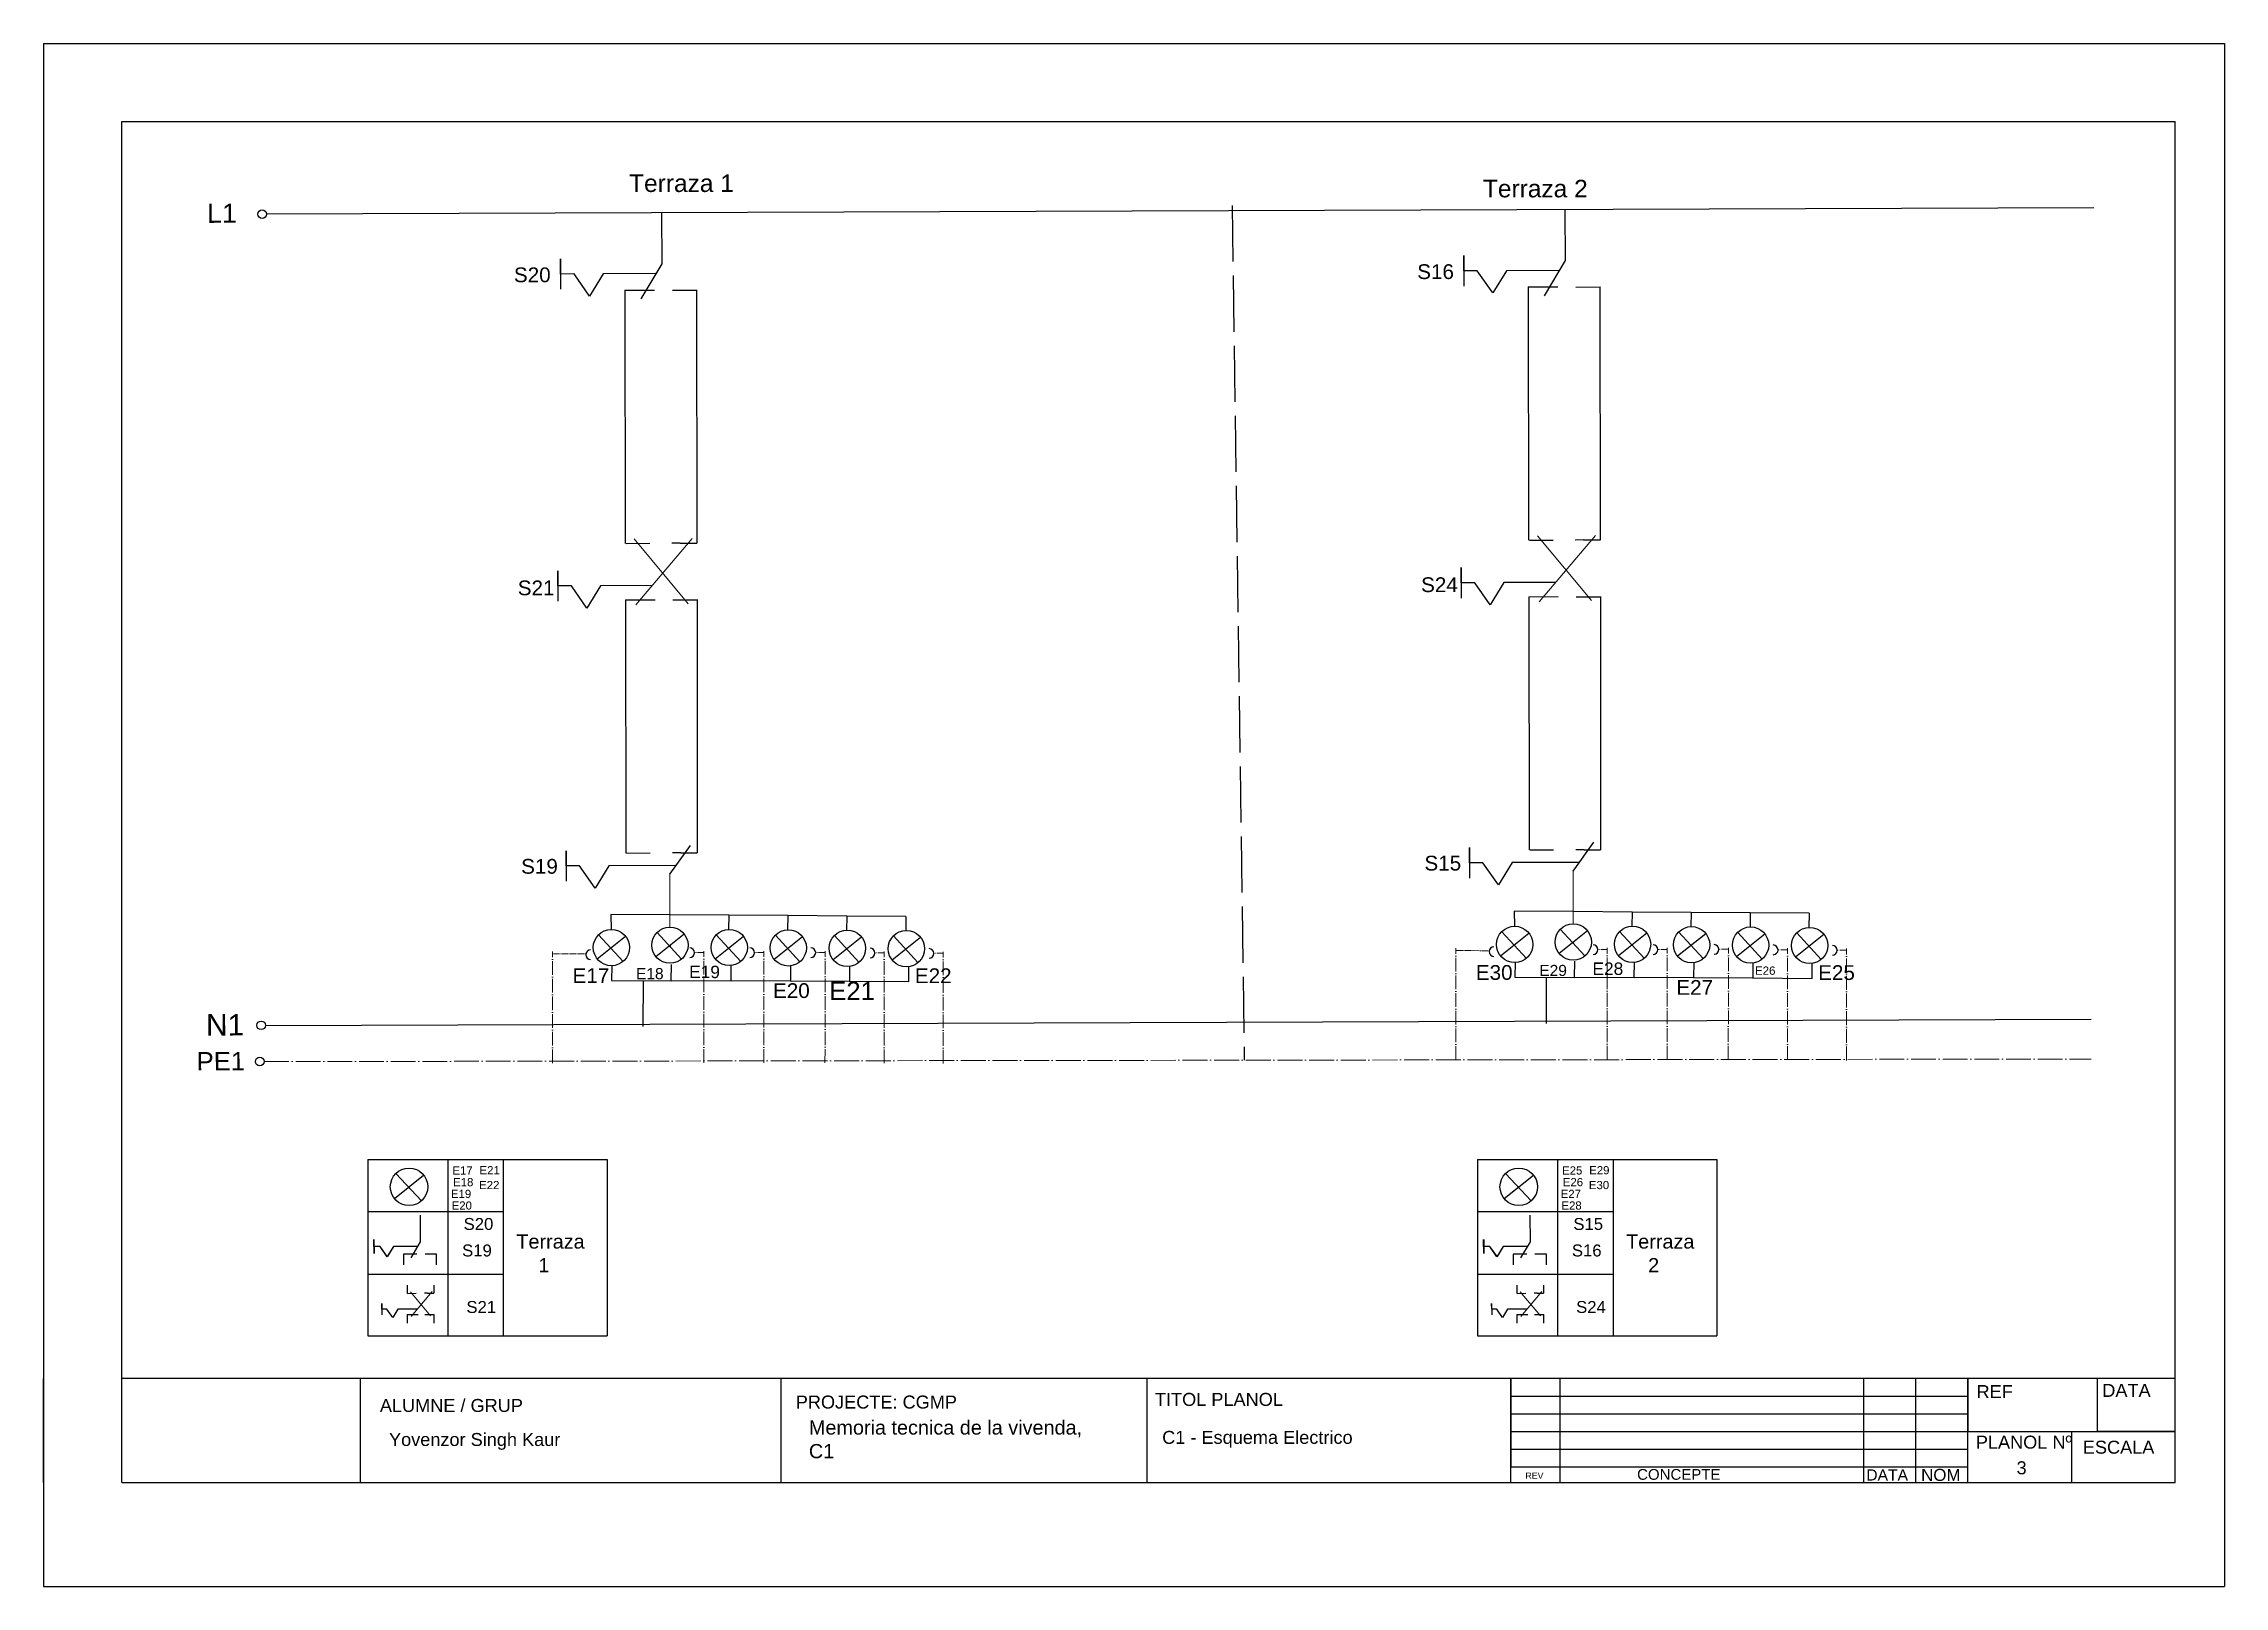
# Model space of a CAD drawing. Header units: millimetres. Extents: x 2377 to 4712, y -254 to 3188.
# Drawn here: x 3326 to 3746, y 480.6 to 777.6 of the extents above; entities that cross this region are included whole.
import ezdxf

# ---------------------------------------------------------------- set-up
doc = ezdxf.new("R2010")
doc.units = ezdxf.units.MM
doc.linetypes.add('ACAD_ISO02W100', pattern=[15, 12, -3])
doc.linetypes.add('ACAD_ISO04W100', pattern=[30, 24, -3, 0, -3])
doc.layers.add('Neutro', color=7, linetype='Continuous', true_color=0x2776bb)
doc.layers.add('Tierra', color=7, linetype='Continuous', true_color=0x58ba48)
doc.styles.get("Standard").update_dxf_attribs({"font": 'arial.ttf'})

msp = doc.modelspace()

# ---------------------------------------------------------------- texts
at = {"transparency": 33554687, "attachment_point": 1}
for s, width, gutter_width, heights, insert, char_height in [('Terraza 1', 84.2878, 16.88, [0], (3438.72, 752.45), 3.377), ('Terraza 2', 84.2878, 16.88, [0], (3603.16, 751.42), 3.377), ('S16', 51.0022, 14.23, [0], (3590.51, 735.16), 2.846), ('S20', 51.0022, 14.23, [0], (3416.54, 734.55), 2.846), ('S21', 51.0022, 14.23, [0], (3417.28, 674.28), 2.846), ('S24', 51.0022, 14.23, [0], (3591.25, 674.89), 2.846), ('S19', 51.0022, 14.23, [0], (3417.93, 620.67), 2.846), ('S15', 51.0022, 14.23, [0], (3591.9, 621.29), 2.846), ('E28', 42.8519, 11.95, [0], (3624.25, 600.74), 2.391), ('E17', 51.0022, 14.23, [0], (3427.83, 599.63), 2.846), ('E18', 38.4338, 10.72, [0], (3440.04, 599.67), 2.144), ('E19', 42.8519, 11.95, [0], (3450.28, 600.12), 2.391), ('E20', 51.0022, 14.23, [0], (3466.44, 596.75), 2.846), ('E21', 63.4923, 17.71, [0], (3477.25, 597.03), 3.542), ('E22', 51.0022, 14.23, [0], (3493.76, 599.61), 2.846), ('E30', 51.0022, 14.23, [0], (3601.8, 600.24), 2.846), ('E29', 38.4338, 10.72, [0], (3614.01, 600.28), 2.144), ('E27', 51.0022, 14.23, [0], (3640.41, 597.36), 2.846), ('E26', 28.592, 7.98, [0], (3655.54, 599.97), 1.595), ('E25', 51.0022, 14.23, [0], (3667.73, 600.22), 2.846), ('E17', 28.1405, 7.85, [0], (3404.69, 561.49), 1.57), ('E18', 28.1405, 7.85, [0], (3404.83, 559.24), 1.57), ('E22', 28.1405, 7.85, [0], (3409.84, 558.68), 1.57), ('E21', 28.1405, 7.85, [0], (3409.91, 561.54), 1.57), ('E25', 28.1405, 7.85, [0], (3618.41, 561.49), 1.57), ('E26', 28.1405, 7.85, [0], (3618.55, 559.24), 1.57), ('E30', 28.1405, 7.85, [0], (3623.57, 558.68), 1.57), ('E29', 28.1405, 7.85, [0], (3623.63, 561.54), 1.57), ('E19', 28.1405, 7.85, [0], (3404.41, 556.98), 1.57), ('E20', 28.1405, 7.85, [0], (3404.55, 554.74), 1.57), ('E27', 28.1405, 7.85, [0], (3618.14, 556.98), 1.57), ('E28', 28.1405, 7.85, [0], (3618.28, 554.74), 1.57), ('S20', 41.2747, 11.51, [0], (3406.85, 551.55), 2.303), ('S15', 41.2747, 11.51, [0], (3620.58, 551.55), 2.303), ('S19', 41.2747, 11.51, [0], (3406.56, 546.45), 2.303), ('Terraza\\P    1', 68.2119, 13.66, [0], (3417.01, 548.39), 2.733), ('S16', 41.2747, 11.51, [0], (3620.29, 546.45), 2.303), ('Terraza\\P    2', 68.2119, 13.66, [0], (3630.74, 548.39), 2.733), ('S21', 41.2747, 11.51, [0], (3407.39, 535.57), 2.303), ('S24', 41.2747, 11.51, [0], (3621.11, 535.57), 2.303), ('ALUMNE / GRUP', 48.2644, 12.5, [0], (3390.72, 516.71), 2.5), ('PROJECTE: CGMP', 37.0564, 12.5, [0], (3470.82, 517.37), 2.5), ('TITOL PLANOL', 34.1105, 12.5, [0], (3539.99, 517.88), 2.5), ('REF', 14.591, 12.5, [0], (3698.23, 519.38), 2.5), ('DATA', 13.3924, 12.5, [0], (3722.45, 519.61), 2.5), ('C1 - Esquema Electrico', 63.5407, 12.5, [0], (3541.39, 510.57), 2.5), ('PLANOL Nº', 23.5912, 12.5, [4.44], (3698.09, 509.65), 2.5), ('ESCALA', 18.9792, 12.5, [0], (3718.7, 508.68), 2.5), ('3', 63.5407, 12.5, [0], (3705.94, 504.71), 2.5), ('REV', 3.8206, 6.05, [0], (3611.35, 502.55), 1.209), ('CONCEPTE', 3.309, 10.34, [0], (3632.86, 503.22), 2.068), ('DATA', 8.5845, 10.78, [0], (3677, 503.16), 2.155), ('NOM', 9.2865, 11.66, [0], (3687.55, 503.26), 2.331)]:
    msp.add_mtext_dynamic_manual_height_columns(s, width=width, gutter_width=gutter_width, heights=heights, dxfattribs=dict(at, insert=insert, char_height=char_height))
at = {"ltscale": 5, "transparency": 33554687, "insert": (3357.44, 746.82), "char_height": 3.689, "attachment_point": 1, "rotation": 0.199}
msp.add_mtext_dynamic_manual_height_columns('L1', width=22.6485, gutter_width=18.45, heights=[0], dxfattribs=at)
at = {"transparency": 33554687, "attachment_point": 1}
for s, insert, char_height, width in [('Memoria tecnica de la vivenda,\\PC1', (3473.35, 512.59), 2.7327, 53.673), ('Yovenzor Singh Kaur\\P', (3392.48, 510.16), 2.5, 34.6944)]:
    msp.add_mtext(s, dxfattribs=dict(at, insert=insert, char_height=char_height, width=width))
at = {"layer": 'Neutro', "ltscale": 5, "transparency": 33554687, "insert": (3357.23, 590.79), "char_height": 4.123, "attachment_point": 1, "rotation": 0.199}
msp.add_mtext_dynamic_manual_height_columns('N1', width=25.3099, gutter_width=20.61, heights=[4.26], dxfattribs=at)
at = {"layer": 'Tierra', "ltscale": 5, "transparency": 33554687, "insert": (3355.43, 583.49), "char_height": 3.53, "attachment_point": 1, "rotation": 0.199}
msp.add_mtext_dynamic_manual_height_columns('PE1', width=21.6717, gutter_width=17.65, heights=[3.65], dxfattribs=at)

# ---------------------------------------------------------------- linework, layer by layer
at = {"transparency": 33554687}
for p, q in [((3325.96, 777.63), (3745.96, 777.63)), ((3325.96, 777.63), (3325.96, 480.63)), ((3745.96, 777.63), (3745.96, 480.63)), ((3745.96, 777.63), (3745.96, 762.63)), ((3341.01, 500.63), (3341.01, 762.63)), ((3341.01, 762.63), (3736.5, 762.63)), ((3736.5, 500.63), (3736.5, 762.63)), ((3368.97, 744.85), (3720.81, 746.08)), ((3444.99, 745.11), (3445.03, 735.24)), ((3618.96, 745.73), (3619, 735.85)), ((3425.52, 733.28), (3425.51, 736.22)), ((3425.51, 736.22), (3425.53, 730.34)), ((3445.03, 735.25), (3440.98, 728.49)), ((3599.49, 733.89), (3599.48, 736.83)), ((3599.48, 736.83), (3599.5, 730.96)), ((3619.01, 735.86), (3614.95, 729.1)), ((3428.11, 733.29), (3425.52, 733.28)), ((3431.11, 729.02), (3428.11, 733.29)), ((3433.74, 733.31), (3431.11, 729.02)), ((3443.79, 733.35), (3433.74, 733.31)), ((3443.14, 732.09), (3443.14, 732.09)), ((3602.08, 733.9), (3599.49, 733.89)), ((3605.08, 729.63), (3602.08, 733.9)), ((3607.71, 733.92), (3605.08, 729.63)), ((3617.76, 733.96), (3607.71, 733.92)), ((3611.9, 730.79), (3617.59, 730.81)), ((3617.11, 732.7), (3617.11, 732.7)), ((3625.68, 730.84), (3625.73, 682.07)), ((3437.93, 730.18), (3443.62, 730.2)), ((3437.93, 730.18), (3437.98, 681.41)), ((3447.07, 730.16), (3451.76, 730.18)), ((3451.71, 730.23), (3451.76, 681.46)), ((3611.9, 730.79), (3611.95, 682.03)), ((3621.04, 730.78), (3625.73, 730.79)), ((3438.15, 681.43), (3442.7, 681.45)), ((3448.58, 681.47), (3446.98, 681.46)), ((3448.58, 681.47), (3451.76, 681.48)), ((3612.12, 682.04), (3616.67, 682.06)), ((3622.55, 682.08), (3620.95, 682.07)), ((3622.55, 682.08), (3625.73, 682.09)), ((3598.98, 673.84), (3598.97, 676.78)), ((3598.97, 676.78), (3598.99, 670.91)), ((3425.01, 673.23), (3425, 676.17)), ((3425, 676.17), (3425.02, 670.29)), ((3427.6, 673.24), (3425.01, 673.23)), ((3430.61, 668.97), (3427.6, 673.24)), ((3433.23, 673.26), (3430.61, 668.97)), ((3443.2, 673.3), (3433.23, 673.26)), ((3601.58, 673.85), (3598.98, 673.84)), ((3604.58, 669.58), (3601.58, 673.85)), ((3607.2, 673.87), (3604.58, 669.58)), ((3617.17, 673.91), (3607.2, 673.87)), ((3438.03, 670.55), (3443.71, 670.57)), ((3438.03, 670.55), (3438.07, 621.78)), ((3447.16, 670.53), (3451.85, 670.55)), ((3451.81, 670.6), (3451.85, 621.83)), ((3612, 671.16), (3617.68, 671.18)), ((3612, 671.16), (3612.04, 622.4)), ((3621.13, 671.15), (3625.82, 671.16)), ((3625.78, 671.21), (3625.82, 622.44)), ((3426.59, 619.32), (3426.58, 622.25)), ((3426.58, 622.25), (3426.6, 616.38)), ((3438.25, 621.8), (3442.79, 621.82)), ((3446.54, 617.72), (3450.57, 623.28)), ((3448.67, 621.84), (3447.08, 621.83)), ((3448.67, 621.84), (3451.85, 621.85)), ((3600.56, 619.93), (3600.55, 622.87)), ((3600.55, 622.87), (3600.57, 616.99)), ((3612.22, 622.41), (3616.76, 622.43)), ((3620.51, 618.33), (3624.55, 623.89)), ((3622.64, 622.45), (3621.05, 622.44)), ((3622.64, 622.45), (3625.82, 622.46)), ((3429.19, 619.33), (3426.59, 619.32)), ((3432.19, 615.05), (3429.19, 619.33)), ((3434.81, 619.35), (3432.19, 615.05)), ((3447.75, 619.39), (3434.81, 619.35)), ((3603.16, 619.94), (3600.56, 619.93)), ((3606.16, 615.67), (3603.16, 619.94)), ((3608.78, 619.96), (3606.16, 615.67)), ((3621.72, 620), (3608.78, 619.96)), ((3432.58, 601.43), (3438.04, 605.8)), ((3432.83, 606.06), (3437.56, 600.93)), ((3443.86, 601.89), (3449.31, 606.26)), ((3444.1, 606.52), (3448.84, 601.39)), ((3455.28, 601.45), (3460.73, 605.82)), ((3455.52, 606.08), (3460.26, 600.95)), ((3466.65, 601.37), (3472.1, 605.74)), ((3466.89, 606.01), (3471.63, 600.87)), ((3478.01, 601.3), (3483.47, 605.66)), ((3478.26, 605.93), (3482.99, 600.8)), ((3489.38, 601.22), (3494.84, 605.59)), ((3489.63, 605.85), (3494.36, 600.72)), ((3606.55, 602.04), (3612.01, 606.41)), ((3606.8, 606.67), (3611.53, 601.54)), ((3617.83, 602.51), (3623.28, 606.87)), ((3618.07, 607.14), (3622.81, 602.01)), ((3629.25, 602.06), (3634.7, 606.43)), ((3629.49, 606.69), (3634.23, 601.56)), ((3640.62, 601.99), (3646.07, 606.35)), ((3640.86, 606.62), (3645.6, 601.49)), ((3651.99, 601.91), (3657.44, 606.27)), ((3652.23, 606.54), (3656.97, 601.41)), ((3663.35, 601.83), (3668.81, 606.2)), ((3663.6, 606.46), (3668.33, 601.33)), ((3446.6, 604.09), (3446.6, 603.82)), ((3620.57, 604.7), (3620.57, 604.43)), ((3388.4, 562.82), (3388.4, 528.84)), ((3388.4, 562.82), (3434.49, 562.82)), ((3403.8, 562.82), (3403.8, 528.84)), ((3414.5, 562.82), (3414.5, 528.84)), ((3434.49, 562.82), (3434.49, 528.84)), ((3602.13, 562.82), (3602.13, 528.84)), ((3602.13, 562.82), (3648.21, 562.82)), ((3617.52, 562.82), (3617.52, 528.84)), ((3628.23, 562.82), (3628.22, 528.84)), ((3648.21, 562.82), (3648.21, 528.84)), ((3393.52, 555.31), (3399.15, 559.82)), ((3393.82, 560.14), (3398.71, 554.84)), ((3607.24, 555.31), (3612.88, 559.82)), ((3607.54, 560.14), (3612.43, 554.84)), ((3396.34, 557.57), (3396.35, 557.4)), ((3610.07, 557.57), (3610.07, 557.4)), ((3388.4, 552.79), (3414.5, 552.79)), ((3398.49, 552.11), (3398.51, 546.96)), ((3602.13, 552.79), (3628.23, 552.79)), ((3612.22, 552.11), (3612.24, 546.96)), ((3389.57, 546.05), (3389.57, 547.4)), ((3389.57, 547.4), (3389.58, 544.71)), ((3390.76, 546.06), (3389.57, 546.05)), ((3389.59, 546.06), (3389.59, 547.4)), ((3389.59, 547.4), (3389.6, 544.72)), ((3390.78, 546.07), (3389.59, 546.06)), ((3392.13, 544.1), (3390.76, 546.06)), ((3392.15, 544.11), (3390.78, 546.07)), ((3393.33, 546.07), (3392.13, 544.1)), ((3393.35, 546.07), (3392.15, 544.11)), ((3397.93, 546.08), (3393.33, 546.07)), ((3397.95, 546.09), (3393.35, 546.07)), ((3398.51, 546.96), (3396.66, 543.87)), ((3603.3, 546.05), (3603.29, 547.4)), ((3603.29, 547.4), (3603.3, 544.71)), ((3604.48, 546.06), (3603.3, 546.05)), ((3603.32, 546.06), (3603.31, 547.4)), ((3603.31, 547.4), (3603.32, 544.72)), ((3604.5, 546.07), (3603.32, 546.06)), ((3605.86, 544.1), (3604.48, 546.06)), ((3605.88, 544.11), (3604.5, 546.07)), ((3607.05, 546.07), (3605.86, 544.1)), ((3607.07, 546.07), (3605.88, 544.11)), ((3611.65, 546.08), (3607.05, 546.07)), ((3611.67, 546.09), (3607.07, 546.07)), ((3612.24, 546.96), (3610.39, 543.87)), ((3395.25, 544.64), (3397.85, 544.65)), ((3395.27, 544.64), (3397.87, 544.65)), ((3395.27, 544.61), (3395.27, 542.51)), ((3397.63, 545.51), (3397.63, 545.51)), ((3397.65, 545.52), (3397.65, 545.52)), ((3399.44, 544.64), (3401.59, 544.64)), ((3401.59, 544.64), (3401.59, 542.51)), ((3608.97, 544.64), (3611.57, 544.65)), ((3608.99, 544.64), (3611.59, 544.65)), ((3608.99, 544.61), (3609, 542.51)), ((3611.35, 545.51), (3611.35, 545.51)), ((3611.37, 545.52), (3611.37, 545.52)), ((3613.17, 544.64), (3615.31, 544.64)), ((3615.31, 544.64), (3615.32, 542.51)), ((3388.4, 540.75), (3414.5, 540.75)), ((3395.96, 538.59), (3395.96, 537.03)), ((3401.11, 538.59), (3401.11, 537.05)), ((3602.13, 540.75), (3628.23, 540.75)), ((3609.69, 538.59), (3609.69, 537.03)), ((3614.83, 538.59), (3614.83, 537.05)), ((3391.12, 533.98), (3391.12, 535.08)), ((3391.12, 535.08), (3391.13, 532.88)), ((3392.09, 533.98), (3391.12, 533.98)), ((3393.21, 532.39), (3392.09, 533.98)), ((3394.19, 533.99), (3393.21, 532.39)), ((3397.91, 534), (3394.19, 533.99)), ((3396.03, 537.04), (3397.73, 537.05)), ((3399.92, 537.05), (3399.32, 537.05)), ((3399.92, 537.05), (3401.11, 537.06)), ((3604.85, 533.98), (3604.84, 535.08)), ((3604.84, 535.08), (3604.85, 532.88)), ((3605.82, 533.98), (3604.85, 533.98)), ((3606.94, 532.39), (3605.82, 533.98)), ((3607.92, 533.99), (3606.94, 532.39)), ((3611.64, 534), (3607.92, 533.99)), ((3609.75, 537.04), (3611.45, 537.05)), ((3613.64, 537.05), (3613.05, 537.05)), ((3613.64, 537.05), (3614.83, 537.06)), ((3395.98, 532.98), (3398.1, 532.99)), ((3395.98, 532.98), (3395.98, 531.3)), ((3399.39, 532.97), (3401.14, 532.98)), ((3401.13, 533), (3401.13, 531.3)), ((3609.71, 532.98), (3611.83, 532.99)), ((3609.71, 532.98), (3609.71, 531.3)), ((3613.12, 532.97), (3614.87, 532.98)), ((3614.85, 533), (3614.85, 531.3)), ((3388.4, 528.84), (3434.49, 528.84)), ((3602.13, 528.84), (3648.21, 528.84)), ((3325.96, 500.63), (3325.96, 520.63)), ((3736.5, 520.63), (3341.01, 520.63)), ((3387.01, 500.63), (3387.01, 520.63)), ((3468.01, 500.63), (3468.01, 520.63)), ((3538.51, 500.63), (3538.51, 520.63)), ((3608.51, 500.63), (3608.51, 520.63)), ((3608.51, 520.63), (3608.51, 517.23)), ((3608.51, 517.23), (3696.52, 517.23)), ((3608.51, 517.23), (3608.51, 513.83)), ((3618.07, 500.63), (3618.07, 520.63)), ((3676.52, 500.63), (3676.52, 520.63)), ((3686.52, 500.63), (3686.52, 520.63)), ((3696.52, 500.63), (3696.52, 520.63)), ((3696.52, 520.63), (3696.52, 510.43)), ((3721.54, 510.43), (3721.54, 520.63)), ((3736.5, 500.63), (3736.5, 520.63)), ((3608.51, 513.83), (3696.52, 513.83)), ((3608.51, 513.83), (3608.51, 510.43)), ((3608.51, 510.43), (3696.52, 510.43)), ((3608.51, 510.43), (3608.51, 507.03)), ((3696.52, 510.43), (3736.5, 510.43)), ((3696.52, 510.43), (3716.51, 510.43)), ((3716.51, 510.43), (3716.51, 500.63)), ((3736.5, 510.43), (3721.54, 510.43)), ((3608.51, 507.03), (3608.51, 503.63)), ((3608.51, 507.03), (3696.52, 507.03)), ((3341.01, 500.63), (3387.01, 500.63)), ((3387.01, 500.63), (3468.01, 500.63)), ((3468.01, 500.63), (3538.51, 500.63)), ((3538.51, 500.63), (3608.51, 500.63)), ((3608.51, 503.63), (3696.52, 503.63)), ((3608.51, 500.63), (3618.07, 500.63)), ((3618.07, 500.63), (3676.52, 500.63)), ((3676.52, 500.63), (3686.52, 500.63)), ((3686.52, 500.63), (3696.52, 500.63)), ((3696.52, 500.63), (3716.51, 500.63)), ((3716.51, 500.63), (3736.5, 500.63)), ((3325.96, 480.63), (3745.96, 480.63))]:
    msp.add_line(p, q, dxfattribs=at)
at = {"linetype": 'ACAD_ISO02W100', "ltscale": 0.9, "transparency": 33554687}
msp.add_line((3554.86, 746.48), (3557.21, 581.93), dxfattribs=at)
at = {"color": 7, "lineweight": 5, "true_color": 0xffffff, "transparency": 33554687}
for p, q in [((3439.68, 682.28), (3450.12, 669.81)), ((3440.04, 669.57), (3450.9, 682.35)), ((3613.65, 682.9), (3624.09, 670.42)), ((3614.01, 670.18), (3624.87, 682.96)), ((3446.54, 607.56), (3446.54, 617.72)), ((3620.51, 608.17), (3620.51, 618.33)), ((3396.6, 537.36), (3400.49, 532.7)), ((3396.73, 532.61), (3400.79, 537.38)), ((3610.33, 537.36), (3614.22, 532.7)), ((3610.46, 532.61), (3614.51, 537.38))]:
    msp.add_line(p, q, dxfattribs=at)
at = {"lineweight": 25, "transparency": 33554687}
for p, q in [((3446.56, 609.92), (3435.19, 610)), ((3435.19, 610), (3435.25, 607.1)), ((3457.9, 609.85), (3446.54, 609.92)), ((3457.9, 609.85), (3457.89, 607.12)), ((3469.27, 609.77), (3457.9, 609.85)), ((3469.27, 609.77), (3469.26, 607.04)), ((3480.64, 609.69), (3469.27, 609.77)), ((3480.64, 609.69), (3480.62, 606.97)), ((3492.01, 609.62), (3480.64, 609.69)), ((3492.01, 609.62), (3491.99, 606.89)), ((3620.53, 610.53), (3609.16, 610.61)), ((3609.16, 610.61), (3609.22, 607.71)), ((3631.88, 610.46), (3620.51, 610.53)), ((3631.88, 610.46), (3631.86, 607.73)), ((3643.24, 610.38), (3631.88, 610.46)), ((3643.24, 610.38), (3643.23, 607.65)), ((3654.61, 610.3), (3643.24, 610.38)), ((3654.61, 610.3), (3654.6, 607.58)), ((3665.98, 610.23), (3654.61, 610.3)), ((3665.98, 610.23), (3665.96, 607.5))]:
    msp.add_line(p, q, dxfattribs=at)
at = {"transparency": 33554687}
for centre, radius in [((3368.07, 744.79), 0.83), ((3435.31, 603.61), 3.49), ((3446.59, 604.07), 3.49), ((3458.01, 603.63), 3.49), ((3469.38, 603.55), 3.49), ((3480.75, 603.47), 3.49), ((3492.12, 603.4), 3.49), ((3609.28, 604.22), 3.49), ((3620.56, 604.68), 3.49), ((3631.98, 604.24), 3.49), ((3643.35, 604.16), 3.49), ((3654.72, 604.09), 3.49), ((3666.09, 604.01), 3.49), ((3396.34, 557.56), 3.61), ((3610.06, 557.56), 3.61)]:
    msp.add_circle(centre, radius, dxfattribs=at)
at = {"layer": 'Neutro', "lineweight": 25, "transparency": 33554687}
for p, q in [((3609.35, 600.72), (3609.33, 597.91)), ((3620.82, 597.84), (3620.85, 600.99)), ((3632.32, 597.84), (3632.34, 600.76)), ((3643.81, 597.84), (3643.83, 600.7)), ((3655.18, 597.76), (3655.2, 600.63)), ((3435.38, 600.11), (3435.36, 597.3)), ((3435.36, 597.3), (3446.85, 597.22)), ((3441.4, 597.18), (3441.34, 588.4)), ((3446.85, 597.22), (3446.88, 600.38)), ((3446.85, 597.3), (3458.35, 597.22)), ((3458.35, 597.22), (3458.37, 600.15)), ((3458.35, 597.3), (3469.84, 597.22)), ((3469.72, 597.22), (3481.21, 597.15)), ((3469.84, 597.22), (3469.86, 600.09)), ((3481.09, 597.15), (3492.58, 597.07)), ((3481.21, 597.15), (3481.23, 600.01)), ((3492.58, 597.07), (3492.6, 599.94)), ((3609.33, 597.91), (3620.82, 597.84)), ((3615.37, 597.79), (3615.32, 589.01)), ((3620.82, 597.91), (3632.32, 597.84)), ((3632.32, 597.91), (3643.81, 597.84)), ((3643.69, 597.84), (3655.18, 597.76)), ((3655.06, 597.76), (3666.55, 597.68)), ((3666.55, 597.68), (3666.57, 600.55))]:
    msp.add_line(p, q, dxfattribs=at)
at = {"layer": 'Neutro', "transparency": 33554687}
msp.add_line((3720.33, 589.79), (3368.7, 588.55), dxfattribs=at)
msp.add_circle((3367.88, 588.64), 0.83, dxfattribs=at)
at = {"layer": 'Tierra', "color": 85, "linetype": 'ACAD_ISO04W100', "lineweight": 15, "ltscale": 0.11, "true_color": 0x58ba48, "transparency": 33554687}
for p, q in [((3423.97, 581.37), (3423.99, 602.88)), ((3453.1, 581.42), (3453.12, 602.92)), ((3464.65, 581.43), (3464.68, 602.94)), ((3476.45, 581.44), (3476.47, 602.95)), ((3487.82, 581.37), (3487.84, 602.88)), ((3499.19, 581.29), (3499.21, 602.8)), ((3597.94, 581.98), (3597.96, 603.49)), ((3627.07, 582.03), (3627.09, 603.54)), ((3638.63, 582.04), (3638.65, 603.55)), ((3650.42, 582.06), (3650.44, 603.56)), ((3661.79, 581.98), (3661.81, 603.49)), ((3673.16, 581.9), (3673.18, 603.41))]:
    msp.add_line(p, q, dxfattribs=at)
at = {"layer": 'Tierra', "color": 85, "linetype": 'ACAD_ISO04W100', "lineweight": 15, "ltscale": 0.05, "true_color": 0x58ba48, "transparency": 33554687}
for p, q in [((3424.13, 602.42), (3430.54, 602.4)), ((3453.08, 602.64), (3451.31, 602.65)), ((3464.64, 602.65), (3462.87, 602.66)), ((3476.43, 602.67), (3474.66, 602.67)), ((3487.8, 602.59), (3486.03, 602.6)), ((3499.17, 602.51), (3497.4, 602.52)), ((3598.1, 603.03), (3604.51, 603.01)), ((3627.05, 603.25), (3625.28, 603.26)), ((3638.61, 603.26), (3636.84, 603.27)), ((3650.4, 603.28), (3648.63, 603.29)), ((3661.77, 603.2), (3660, 603.21)), ((3673.14, 603.13), (3671.37, 603.13))]:
    msp.add_line(p, q, dxfattribs=at)
at = {"layer": 'Tierra', "color": 85, "linetype": 'ACAD_ISO04W100', "lineweight": 15, "ltscale": 0.2, "true_color": 0x58ba48, "transparency": 33554687}
msp.add_line((3368.41, 581.66), (3720.28, 582.16), dxfattribs=at)
at = {"layer": 'Tierra', "transparency": 33554687}
msp.add_circle((3367.58, 581.66), 0.83, dxfattribs=at)
for centre, start, end in [((3431.33, 602.23), 91.7552, 268.2853), ((3450.37, 602.61), 271.7552, 88.2853), ((3461.93, 602.62), 271.7552, 88.2853), ((3473.72, 602.64), 271.7552, 88.2853), ((3485.09, 602.56), 271.7552, 88.2853), ((3496.46, 602.48), 271.7552, 88.2853), ((3605.3, 602.84), 91.7552, 268.2853), ((3624.34, 603.22), 271.7552, 88.2853), ((3635.9, 603.23), 271.7552, 88.2853), ((3647.69, 603.25), 271.7552, 88.2853), ((3659.06, 603.17), 271.7552, 88.2853), ((3670.43, 603.1), 271.7552, 88.2853)]:
    msp.add_arc(centre, 0.938, start, end, dxfattribs=at)

msp.set_redraw_order([(e.dxf.handle, doc.entitydb.next_handle()) for e in msp.query("TEXT MTEXT ATTDEF DIMENSION ARC_DIMENSION")])  # texts and dimensions are drawn at this point

doc.saveas('drawing.dxf')
